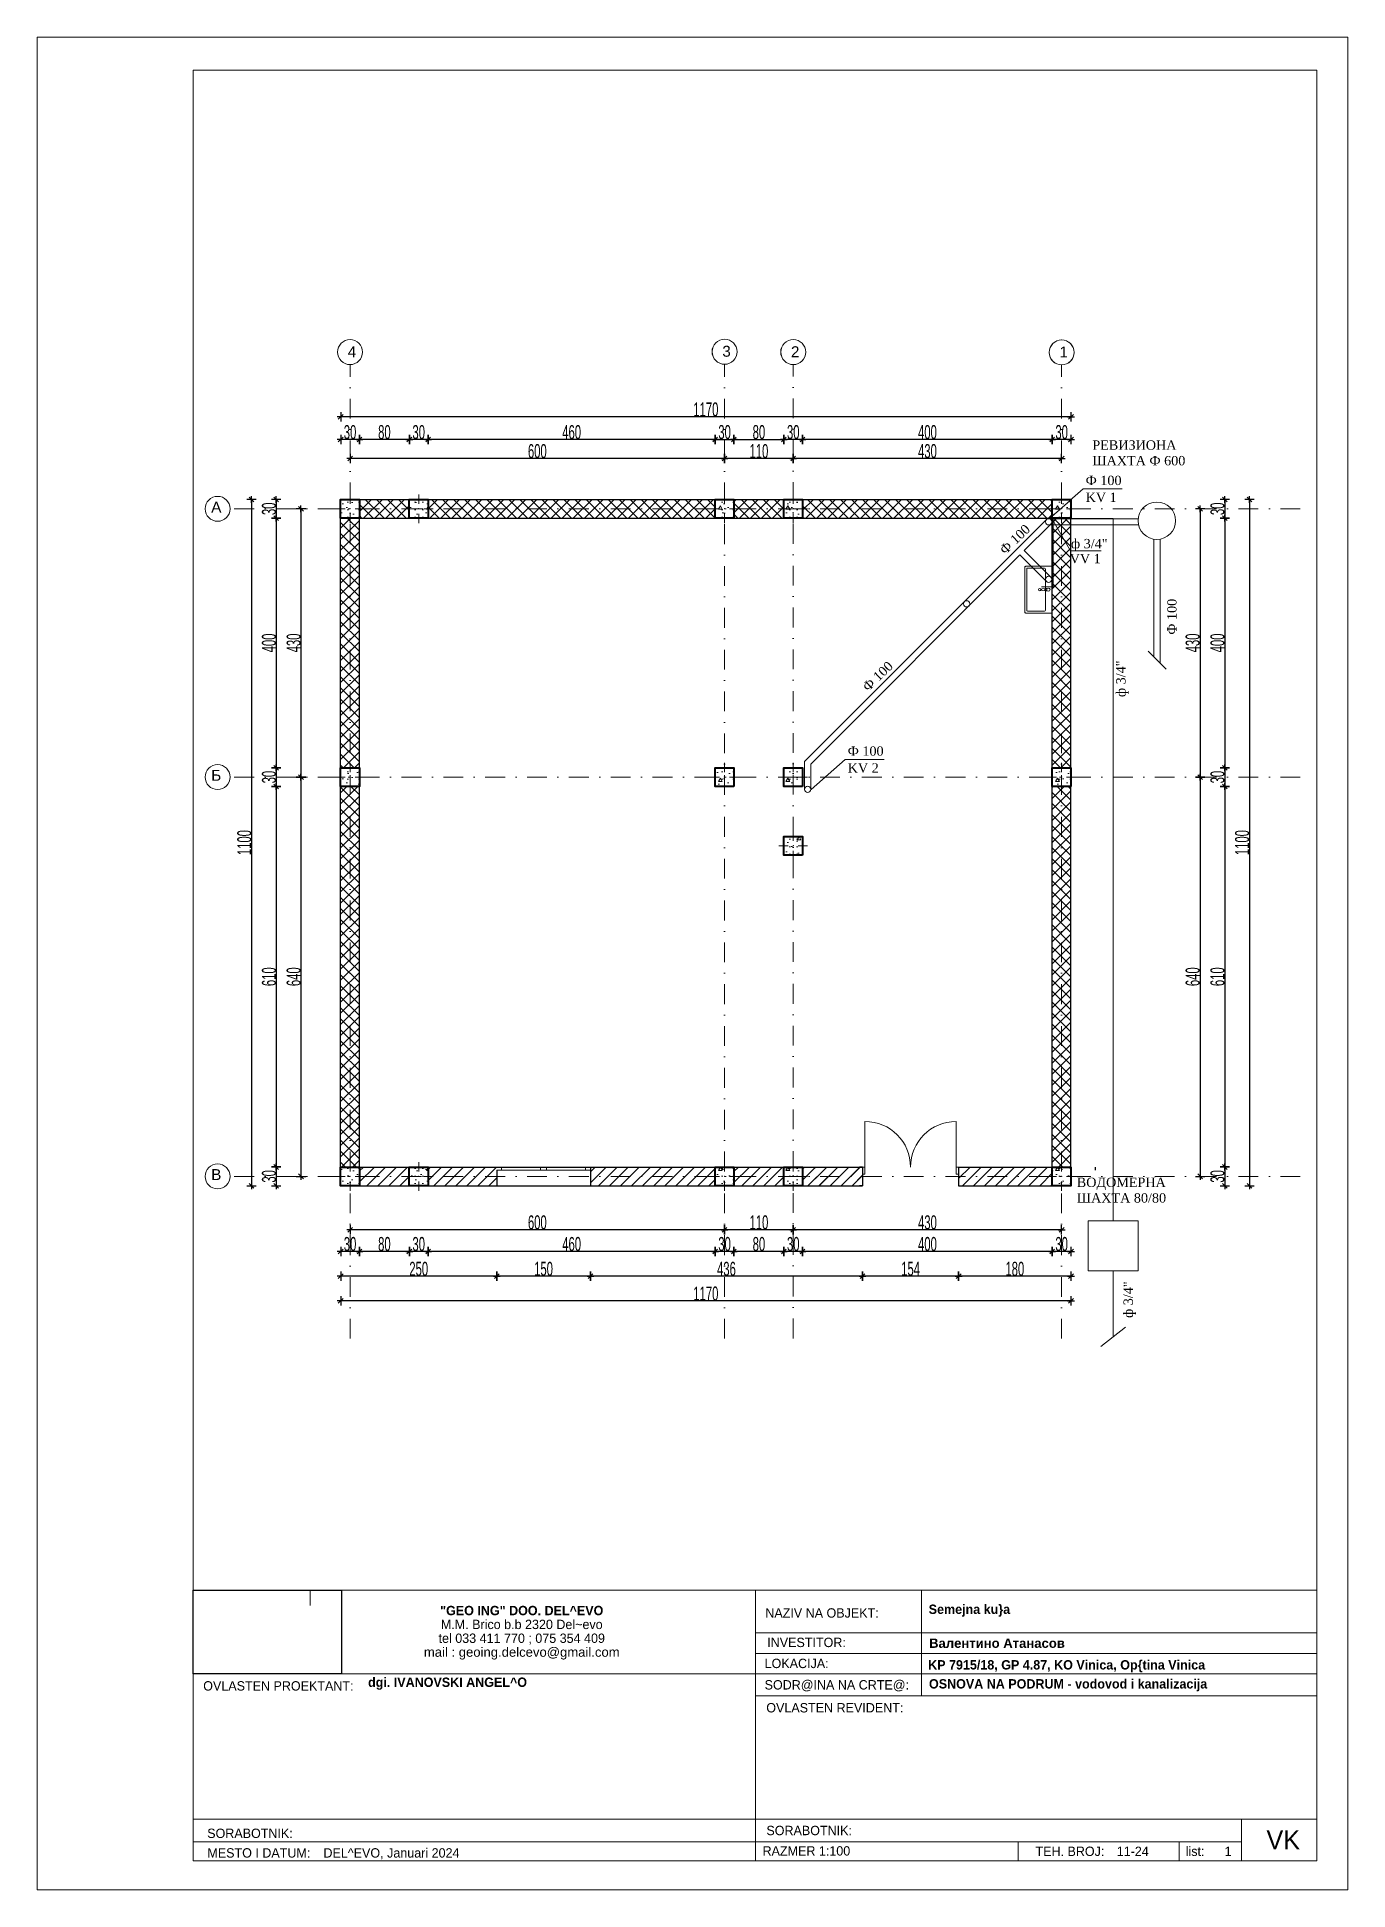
# Model space of a CAD drawing. Header units: millimetres. Extents: x -13678 to 175322, y 9978 to 39678.
# Drawn here: x -13678 to 7322, y 9978 to 39678 of the extents above; entities that cross this region are included whole.
import ezdxf

# ---------------------------------------------------------------- set-up
doc = ezdxf.new("R2010")
doc.units = ezdxf.units.MM
doc.header["$MEASUREMENT"] = 0
doc.set_wipeout_variables(frame=1)
doc.linetypes.add('Dot & Dashed', pattern=[670.277762, 317.5, -176.388889, 0, -176.388874])
doc.linetypes.add('Wipeout_Contour', pattern=[1000, 0, -1000])
doc.layers.get('Defpoints').update_dxf_attribs({"lineweight": 13})
for name, color, linetype, lineweight, true_color in [('2D Drafting - General_Pen_No__5', 7, 'Continuous', 13, 0x40a5ff), ('New_Structural - Bearing_Pen_No__168', 7, 'Continuous', 13, 0xfe847a), ('New_Structural - Bearing_Pen_No__169', 7, 'Continuous', 13, 0x68b353), ('New_Structural - Bearing_Pen_No__23', 7, 'Continuous', 20, 0xff6600), ('New_Structural - Bearing_Pen_No__28', 7, 'Continuous', 35, 0xa80f02), ('New_Structural - Bearing_Pen_No__3', 7, 'Continuous', 18, 0xff6600), ('New_Structural - Bearing_Pen_No__69', 7, 'Continuous', 20, 0x71cebe), ('OSKI', 7, 'Continuous', 20, 0x156a84), ('Structural - Bearing_Pen_No__69', 7, 'Continuous', 13, 0x71cebe)]:
    doc.layers.add(name, color=color, linetype=linetype, lineweight=lineweight, true_color=true_color)
for name, color, linetype, lineweight in [('2D Drafting - General_Pen_No__6', 5, 'Continuous', 13), ('Interior - Furniture', 7, 'Continuous', 13), ('Interior - Furniture _Pen_No__75', 6, 'Continuous', 20), ('Lines_Pen_No__1', 7, 'Continuous', 13), ('New_Structural - Bearing_Pen_No__20', 1, 'Continuous', 0), ('New_Structural - Bearing_Pen_No__27', 7, 'Continuous', 35), ('Pecat_Pen_No__1', 7, 'Continuous', 13), ('Roofs_Pen_No__1', 7, 'Continuous', 13), ('Structural - Bearing_Pen_No__7', 7, 'Continuous', 13), ('Text blocks_Pen_No__1', 7, 'Continuous', 13)]:
    doc.layers.add(name, color=color, linetype=linetype, lineweight=lineweight)
doc.layers.add('New_Structural - Bearing', color=7, linetype='Continuous')
doc.styles.add('GENERATED_STYLE_1', font='arial.ttf')
doc.styles.add('GENERATED_STYLE_5', font='')
doc.styles.add('GENERATED_STYLE_6', font='times.ttf')
doc.styles.add('PLATEIA', font='CGSAPPS.shx', dxfattribs={"width": 0.6})
doc.styles.get('GENERATED_STYLE_5').set_extended_font_data('MAC C Swiss cyrillic', bold=True)
doc.dimstyles.new('100v', dxfattribs={"dimtxt": 225, "dimasz": 1, "dimexe": 0.18, "dimexo": 0.0625, "dimgap": 4, "dimtad": 1, "dimdec": 0, "dimlfac": 0.1, "dimzin": 12, "dimdsep": 46, "dimtxsty": 'PLATEIA', "dimblk": 'A$C321216CB', "dimcen": 0.09, "dimse1": 1, "dimse2": 1, "dimclrd": 256, "dimclrt": 256, "dimadec": 3, "dimazin": 0, "dimtfac": 1, "dimtdec": 0, "dimtix": 1, "dimtmove": 2, "dimatfit": 3, "dimldrblk": 'A$C321216CB', "dimfxl": 1, "dimtolj": 1, "dimtzin": 0, "dimlwd": -1, "dimarcsym": 0})
picture_1 = doc.add_image_def('image1.jpg', size_in_pixel=(1216, 687))
pattern_1 = [(0, (0, 0), (0, 623.538), [60, -300]), (0, (180, 311.8), (0, 623.538), [60, -300]), (60, (0, 0), (-540, 311.77), [60, -300]), (60, (360, 0), (-540, 311.77), [60, -300]), (120, (60, 0), (540, 311.77), [60, -300]), (120, (420, 0), (540, 311.77), [60, -300]), (0, (0, 60), (0, 120), [0, -120, 0, -180]), (45, (60, 60), (-84.8528, 84.8528), [0, -90, 0, -150])]
pattern_2 = [(45, (-90971.63, -189826.35), (-88.38835, 88.38835), []), (135, (-90971.63, -189826.35), (-88.38835, -88.38835), [])]
pattern_3 = [(45, (-90971.63, -160126.35), (-88.38835, 88.38835), [])]

msp = doc.modelspace()

# ---------------------------------------------------------------- texts
at = {"layer": 'Pecat_Pen_No__1', "linetype": 'Continuous', "style": 'GENERATED_STYLE_5'}
for s, insert, char_height, attachment_point in [('{\\fMAC C Swiss|b1|i0|c0|p34;Semejna ku\\}a}', (605.8, 14552.3), 150, 1), ('{\\fMAC C Swiss|b0|i0|c0|p34;NAZIV NA OBJEKT:}', (-1103.2, 14492.9), 150, 2), ('{\\fMAC C Swiss|b0|i0|c0|p34;INVESTITOR:}', (-1351, 14020.6), 150, 2), ('{\\fArial|b1|i0|c204|p34;Валентино Атанасов}', (612.1, 14008.2), 150, 1), ('{\\fMAC C Swiss|b0|i0|c0|p34;LOKACIJA:}', (-1509.8, 13683.7), 150, 2), ('\\A1;{\\fMAC C Swiss|b1|i0|c0|p34; KP 7915/18, GP 4.87, KO Vinica, Op\\{tina Vinica}', (541.5, 13661.2), 150, 1), (' {\\fMAC C Swiss|b1|i0|c0|p34;dgi. IVANOVSKI ANGEL^ O}', (-8431.2, 13382.3), 150, 1), ('{\\fMAC C Swiss|b0|i0|c0|p34;OVLASTEN PROEKTANT:}', (-11016, 13323.6), 150, 1), ('{\\fMAC C Swiss|b0|i0|c0|p34;SODR@INA NA CRTE@:}', (-866.1, 13340.7), 150, 2), ('{\\fMAC C Swiss|b1|i0|c0|p34;OSNOVA NA PODRUM - vodovod i kanalizacija}', (610.7, 13356.7), 150, 1), ('{\\fMAC C Swiss|b0|i0|c0|p34;OVLASTEN REVIDENT:}', (-897.8, 12973.1), 150, 2), ('{\\fMAC C Swiss|b0|i0|c0|p34;SORABOTNIK:}', (-1308.7, 11005.8), 150, 2), ('{\\fMAC C Swiss|b0|i0|c0|p34;SORABOTNIK:}', (-10267, 10960.6), 150, 2), ('{\\fMAC C Swiss|b0|i0|c0|p34;VK}', (6285.7, 10781.4), 300, 5), ('{\\fMAC C Swiss|b0|i0|c0|p34;MESTO I DATUM:}', (-10125.1, 10646.5), 150, 2), ('{\\fMAC C Swiss|b0|i0|c0|p34;DEL^ EVO, Januari 2024}', (-9090.2, 10646.5), 150, 1), ('{\\fMAC C Swiss|b0|i0|c0|p0;\\A1;RAZMER 1:100^I}', (-2055.9, 10678.9), 150, 1), ('{\\fMAC C Swiss|b0|i0|c0|p34;TEH. BROJ:}', (2868.5, 10672.3), 150, 2), ('{\\fMAC C Swiss|b0|i0|c0|p34;11-24}', (3618.4, 10672.3), 150, 1), ('{\\fMAC C Swiss|b0|i0|c0|p34;list:}', (4723.3, 10672.3), 150, 1), ('{\\fMAC C Swiss|b0|i0|c0|p34;1}', (5346.8, 10672.3), 150, 1)]:
    msp.add_mtext(s, dxfattribs=dict(at, insert=insert, char_height=char_height, attachment_point=attachment_point))
at = {"layer": 'Pecat_Pen_No__1', "linetype": 'Continuous', "insert": (-5913.4, 14100.8), "char_height": 150, "attachment_point": 5, "line_spacing_factor": 0.887159, "style": 'GENERATED_STYLE_5'}
msp.add_mtext('\\A1;{\\fMAC C Swiss|b1|i0|c0|p34;"GEO ING" DOO. DEL^ EVO}\\P{\\fMAC C Swiss|b0|i0|c0|p34;M.M. Brico b.b 2320 Del~evo \\Ptel 033 411 770 ; 075 354 409 \\P\\fArial|b0|i0|c0|p34;mail : geoing.delcevo@gmail.com}', dxfattribs=at)
at = {"layer": 'Structural - Bearing_Pen_No__7', "char_height": 175, "attachment_point": 7, "style": 'GENERATED_STYLE_1'}
for s, insert in [('4', (-8700.5, 34546.5)), ('3', (-2700.5, 34551.5)), ('2', (-1600.5, 34546.5)), ('1', (2699.5, 34541.5)), ('A', (-10888.2, 32056.6)), ('{\\fArial|b0|i0|c204|p34;Б}', (-10888.2, 27756.6)), ('{\\fArial|b0|i0|c204|p34;В}', (-10888.2, 21356.6))]:
    msp.add_mtext(s, dxfattribs=dict(at, insert=insert))
at = {"layer": 'Text blocks_Pen_No__1', "linetype": 'Continuous', "char_height": 150, "attachment_point": 1, "style": 'GENERATED_STYLE_6'}
for s, insert in [('РЕВИЗИОНА\\PШАХТА Ф 600', (3227.7, 33213)), ('{\\fTimes New Roman CYR|b0|i0|c204|p18;KV 1}', (3119.9, 32376)), ('Ф 100', (3119.9, 32646.6)), ('ф 3/4"', (2885.5, 31633.4)), ('{\\fTimes New Roman CYR|b0|i0|c204|p18;VV }1', (2865.2, 31393.4)), ('Ф 100', (-691.8, 28308.1)), ('{\\fTimes New Roman CYR|b0|i0|c204|p18;KV }2', (-691.8, 28037.5))]:
    msp.add_mtext(s, dxfattribs=dict(at, insert=insert))
for s, insert, rotation in [('{\\fTimes New Roman CYR|b0|i0|c204|p18;Ф }10{\\fTimes New Roman CYR|b0|i0|c204|p18;0}', (1726.2, 31481.7), 43.87305), ('Ф 100', (4426.2, 30098), 90), ('{\\fTimes New Roman CYR|b0|i0|c204|p18;Ф }10{\\fTimes New Roman CYR|b0|i0|c204|p18;0}', (-470.4, 29286.4), 43.87305), ('ф 3/4"', (3609, 29098.5), 90), ('ф 3/4"', (3726.9, 19146.4), 90)]:
    msp.add_mtext(s, dxfattribs=dict(at, insert=insert, rotation=rotation))

# ---------------------------------------------------------------- blocks, each defined once
blk = doc.blocks.new('Column_1', base_point=(2560, 13377))
at = {"color": 254, "linetype": 'Wipeout_Contour', "lineweight": 0, "ltscale": 54481.227726}
blk.add_wipeout([(2410, 13227), (2710, 13227), (2710, 13527), (2410, 13527)], dxfattribs=at).dxf.layer = 'New_Structural - Bearing'
at = {"layer": 'New_Structural - Bearing_Pen_No__169', "linetype": 'Continuous', "lineweight": 13, "true_color": 0x68b353}
h = blk.add_hatch(dxfattribs=at)
h.set_pattern_fill('STRUCTURAL_CONCRETE', color=85, style=0, pattern_type=2)
h.set_pattern_definition(pattern_1)
h.paths.add_polyline_path([(2410, 13227), (2710, 13227), (2710, 13527), (2410, 13527)])
at = {"layer": 'New_Structural - Bearing_Pen_No__20', "color": 1, "linetype": 'Continuous', "lineweight": 0}
for p, q in [((2480, 13377), (2330, 13377)), ((2560, 13457), (2560, 13607)), ((2640, 13377), (2790, 13377)), ((2560, 13297), (2560, 13147))]:
    blk.add_line(p, q, dxfattribs=at)
blk.add_point((2560, 13377), dxfattribs=at)
at = {"layer": 'New_Structural - Bearing_Pen_No__28', "color": 14, "linetype": 'Continuous', "lineweight": 35, "true_color": 0xa80f02, "flags": 128}
blk.add_lwpolyline([(2410, 13227), (2710, 13227), (2710, 13527), (2410, 13527)], close=True, dxfattribs=at)
blk = doc.blocks.new('Column_2', base_point=(13960, 13377))
at = {"color": 254, "linetype": 'Wipeout_Contour', "lineweight": 0, "ltscale": 77338.779215}
blk.add_wipeout([(14110, 13227), (14110, 13527), (13810, 13527), (13810, 13227)], dxfattribs=at).dxf.layer = 'New_Structural - Bearing'
at = {"layer": 'New_Structural - Bearing_Pen_No__169', "linetype": 'Continuous', "lineweight": 13, "true_color": 0x68b353}
h = blk.add_hatch(dxfattribs=at)
h.set_pattern_fill('STRUCTURAL_CONCRETE', color=85, style=0, pattern_type=2)
h.set_pattern_definition(pattern_1)
h.paths.add_polyline_path([(14110, 13227), (14110, 13527), (13810, 13527), (13810, 13227)])
at = {"layer": 'New_Structural - Bearing_Pen_No__20', "color": 1, "linetype": 'Continuous', "lineweight": 0}
for p, q in [((13880, 13377), (13730, 13377)), ((13960, 13457), (13960, 13607)), ((14040, 13377), (14190, 13377)), ((13960, 13297), (13960, 13147))]:
    blk.add_line(p, q, dxfattribs=at)
blk.add_point((13960, 13377), dxfattribs=at)
at = {"layer": 'New_Structural - Bearing_Pen_No__28', "color": 14, "linetype": 'Continuous', "lineweight": 35, "true_color": 0xa80f02, "flags": 128}
blk.add_lwpolyline([(14110, 13227), (14110, 13527), (13810, 13527), (13810, 13227)], close=True, dxfattribs=at)
blk = doc.blocks.new('Column_3', base_point=(2560, 2677))
at = {"color": 254, "linetype": 'Wipeout_Contour', "lineweight": 0, "ltscale": 14826.434343}
blk.add_wipeout([(2710, 2527), (2710, 2827), (2410, 2827), (2410, 2527)], dxfattribs=at).dxf.layer = 'New_Structural - Bearing'
at = {"layer": 'New_Structural - Bearing_Pen_No__169', "linetype": 'Continuous', "lineweight": 13, "true_color": 0x68b353}
h = blk.add_hatch(dxfattribs=at)
h.set_pattern_fill('STRUCTURAL_CONCRETE', color=85, style=0, pattern_type=2)
h.set_pattern_definition(pattern_1)
h.paths.add_polyline_path([(2710, 2527), (2710, 2827), (2410, 2827), (2410, 2527)])
at = {"layer": 'New_Structural - Bearing_Pen_No__20', "color": 1, "linetype": 'Continuous', "lineweight": 0}
for p, q in [((2480, 2677), (2330, 2677)), ((2560, 2757), (2560, 2907)), ((2640, 2677), (2790, 2677)), ((2560, 2597), (2560, 2447))]:
    blk.add_line(p, q, dxfattribs=at)
blk.add_point((2560, 2677), dxfattribs=at)
at = {"layer": 'New_Structural - Bearing_Pen_No__28', "color": 14, "linetype": 'Continuous', "lineweight": 35, "true_color": 0xa80f02, "flags": 128}
blk.add_lwpolyline([(2710, 2527), (2710, 2827), (2410, 2827), (2410, 2527)], close=True, dxfattribs=at)
blk = doc.blocks.new('A$C321216CB')
for p, q in [((-54, 0), (54, 0)), ((-38, -38), (38, 38)), ((0, -75), (0, 75))]:
    blk.add_line(p, q)
blk = doc.blocks.new('*D621')
at = {"transparency": 16777216}
blk.add_line((-9450, 32115), (-9450, 27817), dxfattribs=at)
at = {"layer": 'Defpoints', "color": 0, "transparency": 16777216}
for p in [(-9473, 32116), (-9450, 27816), (-9002, 27816)]:
    blk.add_point(p, dxfattribs=at)
at = {"transparency": 16777216}
for p, rotation in [((-9450, 32116), 90), ((-9450, 27816), 270)]:
    blk.add_blockref('A$C321216CB', p, dxfattribs=dict(at, rotation=rotation))
at = {"transparency": 16777216, "insert": (-9566, 29966), "char_height": 225, "attachment_point": 5, "rotation": 90, "style": 'PLATEIA'}
blk.add_mtext('\\A1;430', dxfattribs=at)
blk = doc.blocks.new('*D622')
at = {"transparency": 16777216}
blk.add_line((-9450, 27815), (-9450, 21417), dxfattribs=at)
at = {"layer": 'Defpoints', "color": 0, "transparency": 16777216}
for p in [(-9002, 27816), (-9450, 21416), (-9023, 21416)]:
    blk.add_point(p, dxfattribs=at)
at = {"transparency": 16777216}
for p, rotation in [((-9450, 27816), 90), ((-9450, 21416), 270)]:
    blk.add_blockref('A$C321216CB', p, dxfattribs=dict(at, rotation=rotation))
at = {"transparency": 16777216, "insert": (-9566, 24616), "char_height": 225, "attachment_point": 5, "rotation": 90, "style": 'PLATEIA'}
blk.add_mtext('\\A1;640', dxfattribs=at)
blk = doc.blocks.new('*D623')
at = {"transparency": 16777216}
blk.add_line((-9846, 32265), (-9846, 31967), dxfattribs=at)
at = {"layer": 'Defpoints', "color": 0, "transparency": 16777216}
for p in [(-8814, 32266), (-9846, 31966), (-8814, 31966)]:
    blk.add_point(p, dxfattribs=at)
at = {"transparency": 16777216}
for p, rotation in [((-9846, 32266), 90), ((-9846, 31966), 270)]:
    blk.add_blockref('A$C321216CB', p, dxfattribs=dict(at, rotation=rotation))
at = {"transparency": 16777216, "insert": (-9962, 32116), "char_height": 225, "attachment_point": 5, "rotation": 90, "style": 'PLATEIA'}
blk.add_mtext('\\A1;30', dxfattribs=at)
blk = doc.blocks.new('*D624')
at = {"transparency": 16777216}
blk.add_line((-9846, 31965), (-9846, 27967), dxfattribs=at)
at = {"layer": 'Defpoints', "color": 0, "transparency": 16777216}
for p in [(-8814, 31966), (-9846, 27966), (-8814, 27966)]:
    blk.add_point(p, dxfattribs=at)
at = {"transparency": 16777216}
for p, rotation in [((-9846, 31966), 90), ((-9846, 27966), 270)]:
    blk.add_blockref('A$C321216CB', p, dxfattribs=dict(at, rotation=rotation))
at = {"transparency": 16777216, "insert": (-9962, 29966), "char_height": 225, "attachment_point": 5, "rotation": 90, "style": 'PLATEIA'}
blk.add_mtext('\\A1;400', dxfattribs=at)
blk = doc.blocks.new('*D625')
at = {"transparency": 16777216}
blk.add_line((-9846, 27965), (-9846, 27667), dxfattribs=at)
at = {"layer": 'Defpoints', "color": 0, "transparency": 16777216}
for p in [(-8814, 27966), (-9846, 27666), (-8814, 27666)]:
    blk.add_point(p, dxfattribs=at)
at = {"transparency": 16777216}
for p, rotation in [((-9846, 27966), 90), ((-9846, 27666), 270)]:
    blk.add_blockref('A$C321216CB', p, dxfattribs=dict(at, rotation=rotation))
at = {"transparency": 16777216, "insert": (-9962, 27816), "char_height": 225, "attachment_point": 5, "rotation": 90, "style": 'PLATEIA'}
blk.add_mtext('\\A1;30', dxfattribs=at)
blk = doc.blocks.new('*D626')
at = {"transparency": 16777216}
blk.add_line((-9846, 27665), (-9846, 21567), dxfattribs=at)
at = {"layer": 'Defpoints', "color": 0, "transparency": 16777216}
for p in [(-8814, 27666), (-9846, 21566), (-8814, 21566)]:
    blk.add_point(p, dxfattribs=at)
at = {"transparency": 16777216}
for p, rotation in [((-9846, 27666), 90), ((-9846, 21566), 270)]:
    blk.add_blockref('A$C321216CB', p, dxfattribs=dict(at, rotation=rotation))
at = {"transparency": 16777216, "insert": (-9962, 24616), "char_height": 225, "attachment_point": 5, "rotation": 90, "style": 'PLATEIA'}
blk.add_mtext('\\A1;610', dxfattribs=at)
blk = doc.blocks.new('*D627')
at = {"transparency": 16777216}
blk.add_line((-9846, 21565), (-9846, 21267), dxfattribs=at)
at = {"layer": 'Defpoints', "color": 0, "transparency": 16777216}
for p in [(-8814, 21566), (-9846, 21266), (-8814, 21266)]:
    blk.add_point(p, dxfattribs=at)
at = {"transparency": 16777216}
for p, rotation in [((-9846, 21566), 90), ((-9846, 21266), 270)]:
    blk.add_blockref('A$C321216CB', p, dxfattribs=dict(at, rotation=rotation))
at = {"transparency": 16777216, "insert": (-9962, 21416), "char_height": 225, "attachment_point": 5, "rotation": 90, "style": 'PLATEIA'}
blk.add_mtext('\\A1;30', dxfattribs=at)
blk = doc.blocks.new('*D628')
at = {"transparency": 16777216}
blk.add_line((-10241, 32265), (-10241, 21267), dxfattribs=at)
at = {"layer": 'Defpoints', "color": 0, "transparency": 16777216}
for p in [(-8814, 32266), (-10241, 21266), (-8814, 21266)]:
    blk.add_point(p, dxfattribs=at)
at = {"transparency": 16777216}
for p, rotation in [((-10241, 32266), 90), ((-10241, 21266), 270)]:
    blk.add_blockref('A$C321216CB', p, dxfattribs=dict(at, rotation=rotation))
at = {"transparency": 16777216, "insert": (-10357, 26766), "char_height": 225, "attachment_point": 5, "rotation": 90, "style": 'PLATEIA'}
blk.add_mtext('\\A1;1100', dxfattribs=at)
blk = doc.blocks.new('*D635')
at = {"transparency": 16777216}
blk.add_line((2735, 32923), (-1563, 32923), dxfattribs=at)
at = {"layer": 'Defpoints', "color": 0, "transparency": 16777216}
for p in [(2736, 33208), (-1564, 32923), (-1564, 32271)]:
    blk.add_point(p, dxfattribs=at)
at = {"transparency": 16777216, "rotation": 180}
blk.add_blockref('A$C321216CB', (-1564, 32923), dxfattribs=at)
at = {"transparency": 16777216}
blk.add_blockref('A$C321216CB', (2736, 32923), dxfattribs=at)
at = {"transparency": 16777216, "insert": (586, 33039), "char_height": 225, "attachment_point": 5, "style": 'PLATEIA'}
blk.add_mtext('\\A1;430', dxfattribs=at)
blk = doc.blocks.new('*D636')
at = {"transparency": 16777216}
blk.add_line((-2665, 32923), (-8663, 32923), dxfattribs=at)
at = {"layer": 'Defpoints', "color": 0, "transparency": 16777216}
for p in [(-8664, 33208), (-8664, 32923), (-2664, 32271)]:
    blk.add_point(p, dxfattribs=at)
at = {"transparency": 16777216, "rotation": 180}
blk.add_blockref('A$C321216CB', (-8664, 32923), dxfattribs=at)
at = {"transparency": 16777216}
blk.add_blockref('A$C321216CB', (-2664, 32923), dxfattribs=at)
at = {"transparency": 16777216, "insert": (-5664, 33039), "char_height": 225, "attachment_point": 5, "style": 'PLATEIA'}
blk.add_mtext('\\A1;600', dxfattribs=at)
blk = doc.blocks.new('*D637')
at = {"transparency": 16777216}
blk.add_line((2885, 33228), (2587, 33228), dxfattribs=at)
at = {"layer": 'Defpoints', "color": 0, "transparency": 16777216}
for p in [(2586, 33228), (2586, 32266), (2886, 32266)]:
    blk.add_point(p, dxfattribs=at)
at = {"transparency": 16777216, "rotation": 180}
blk.add_blockref('A$C321216CB', (2586, 33228), dxfattribs=at)
at = {"transparency": 16777216}
blk.add_blockref('A$C321216CB', (2886, 33228), dxfattribs=at)
at = {"transparency": 16777216, "insert": (2736, 33344), "char_height": 225, "attachment_point": 5, "style": 'PLATEIA'}
blk.add_mtext('\\A1;30', dxfattribs=at)
blk = doc.blocks.new('*D638')
at = {"transparency": 16777216}
blk.add_line((2585, 33228), (-1413, 33228), dxfattribs=at)
at = {"layer": 'Defpoints', "color": 0, "transparency": 16777216}
for p in [(-1414, 33228), (-1414, 32266), (2586, 32266)]:
    blk.add_point(p, dxfattribs=at)
at = {"transparency": 16777216, "rotation": 180}
blk.add_blockref('A$C321216CB', (-1414, 33228), dxfattribs=at)
at = {"transparency": 16777216}
blk.add_blockref('A$C321216CB', (2586, 33228), dxfattribs=at)
at = {"transparency": 16777216, "insert": (586, 33344), "char_height": 225, "attachment_point": 5, "style": 'PLATEIA'}
blk.add_mtext('\\A1;400', dxfattribs=at)
blk = doc.blocks.new('*D639')
at = {"transparency": 16777216}
blk.add_line((-1415, 33228), (-1713, 33228), dxfattribs=at)
at = {"layer": 'Defpoints', "color": 0, "transparency": 16777216}
for p in [(-1714, 33228), (-1714, 32266), (-1414, 32266)]:
    blk.add_point(p, dxfattribs=at)
at = {"transparency": 16777216, "rotation": 180}
blk.add_blockref('A$C321216CB', (-1714, 33228), dxfattribs=at)
at = {"transparency": 16777216}
blk.add_blockref('A$C321216CB', (-1414, 33228), dxfattribs=at)
at = {"transparency": 16777216, "insert": (-1564, 33344), "char_height": 225, "attachment_point": 5, "style": 'PLATEIA'}
blk.add_mtext('\\A1;30', dxfattribs=at)
blk = doc.blocks.new('*D640')
at = {"transparency": 16777216}
blk.add_line((-2815, 33228), (-7413, 33228), dxfattribs=at)
at = {"layer": 'Defpoints', "color": 0, "transparency": 16777216}
for p in [(-7414, 33228), (-7414, 32266), (-2814, 32271)]:
    blk.add_point(p, dxfattribs=at)
at = {"transparency": 16777216, "rotation": 180}
blk.add_blockref('A$C321216CB', (-7414, 33228), dxfattribs=at)
at = {"transparency": 16777216}
blk.add_blockref('A$C321216CB', (-2814, 33228), dxfattribs=at)
at = {"transparency": 16777216, "insert": (-5114, 33344), "char_height": 225, "attachment_point": 5, "style": 'PLATEIA'}
blk.add_mtext('\\A1;460', dxfattribs=at)
blk = doc.blocks.new('*D641')
at = {"transparency": 16777216}
blk.add_line((-8515, 33228), (-8813, 33228), dxfattribs=at)
at = {"layer": 'Defpoints', "color": 0, "transparency": 16777216}
for p in [(-8814, 33228), (-8814, 32266), (-8514, 32266)]:
    blk.add_point(p, dxfattribs=at)
at = {"transparency": 16777216, "rotation": 180}
blk.add_blockref('A$C321216CB', (-8814, 33228), dxfattribs=at)
at = {"transparency": 16777216}
blk.add_blockref('A$C321216CB', (-8514, 33228), dxfattribs=at)
at = {"transparency": 16777216, "insert": (-8664, 33344), "char_height": 225, "attachment_point": 5, "style": 'PLATEIA'}
blk.add_mtext('\\A1;30', dxfattribs=at)
blk = doc.blocks.new('*D642')
at = {"transparency": 16777216}
blk.add_line((2885, 33591), (-8813, 33591), dxfattribs=at)
at = {"layer": 'Defpoints', "color": 0, "transparency": 16777216}
for p in [(-8814, 33591), (-8814, 32266), (2886, 32266)]:
    blk.add_point(p, dxfattribs=at)
at = {"transparency": 16777216, "rotation": 180}
blk.add_blockref('A$C321216CB', (-8814, 33591), dxfattribs=at)
at = {"transparency": 16777216}
blk.add_blockref('A$C321216CB', (2886, 33591), dxfattribs=at)
at = {"transparency": 16777216, "insert": (-2964, 33708), "char_height": 225, "attachment_point": 5, "style": 'PLATEIA'}
blk.add_mtext('\\A1;1170', dxfattribs=at)
blk = doc.blocks.new('*D643')
at = {"transparency": 16777216}
blk.add_line((-1565, 32923), (-2663, 32923), dxfattribs=at)
at = {"layer": 'Defpoints', "color": 0, "transparency": 16777216}
for p in [(-2664, 32923), (-2664, 32266), (-1564, 32271)]:
    blk.add_point(p, dxfattribs=at)
at = {"transparency": 16777216, "rotation": 180}
blk.add_blockref('A$C321216CB', (-2664, 32923), dxfattribs=at)
at = {"transparency": 16777216}
blk.add_blockref('A$C321216CB', (-1564, 32923), dxfattribs=at)
at = {"transparency": 16777216, "insert": (-2114, 33039), "char_height": 225, "attachment_point": 5, "style": 'PLATEIA'}
blk.add_mtext('\\A1;110', dxfattribs=at)
blk = doc.blocks.new('*D644')
at = {"transparency": 16777216}
blk.add_line((-2813, 33228), (-2515, 33228), dxfattribs=at)
at = {"layer": 'Defpoints', "color": 0, "transparency": 16777216}
for p in [(-2514, 33228), (-2814, 32271), (-2514, 32266)]:
    blk.add_point(p, dxfattribs=at)
at = {"transparency": 16777216, "rotation": 180}
blk.add_blockref('A$C321216CB', (-2814, 33228), dxfattribs=at)
at = {"transparency": 16777216}
blk.add_blockref('A$C321216CB', (-2514, 33228), dxfattribs=at)
at = {"transparency": 16777216, "insert": (-2664, 33344), "char_height": 225, "attachment_point": 5, "style": 'PLATEIA'}
blk.add_mtext('\\A1;30', dxfattribs=at)
blk = doc.blocks.new('*D645')
at = {"transparency": 16777216}
blk.add_line((-2513, 33228), (-1715, 33228), dxfattribs=at)
at = {"layer": 'Defpoints', "color": 0, "transparency": 16777216}
for p in [(-1714, 33228), (-2514, 32266), (-1714, 32266)]:
    blk.add_point(p, dxfattribs=at)
at = {"transparency": 16777216, "rotation": 180}
blk.add_blockref('A$C321216CB', (-2514, 33228), dxfattribs=at)
at = {"transparency": 16777216}
blk.add_blockref('A$C321216CB', (-1714, 33228), dxfattribs=at)
at = {"transparency": 16777216, "insert": (-2114, 33344), "char_height": 225, "attachment_point": 5, "style": 'PLATEIA'}
blk.add_mtext('\\A1;80', dxfattribs=at)
blk = doc.blocks.new('*D646')
at = {"transparency": 16777216}
blk.add_line((-7415, 33228), (-7713, 33228), dxfattribs=at)
at = {"layer": 'Defpoints', "color": 0, "transparency": 16777216}
for p in [(-7714, 33228), (-7714, 32266), (-7414, 32266)]:
    blk.add_point(p, dxfattribs=at)
at = {"transparency": 16777216, "rotation": 180}
blk.add_blockref('A$C321216CB', (-7714, 33228), dxfattribs=at)
at = {"transparency": 16777216}
blk.add_blockref('A$C321216CB', (-7414, 33228), dxfattribs=at)
at = {"transparency": 16777216, "insert": (-7564, 33344), "char_height": 225, "attachment_point": 5, "style": 'PLATEIA'}
blk.add_mtext('\\A1;30', dxfattribs=at)
blk = doc.blocks.new('*D647')
at = {"transparency": 16777216}
blk.add_line((-7715, 33228), (-8513, 33228), dxfattribs=at)
at = {"layer": 'Defpoints', "color": 0, "transparency": 16777216}
for p in [(-8514, 33228), (-8514, 32266), (-7714, 32266)]:
    blk.add_point(p, dxfattribs=at)
at = {"transparency": 16777216, "rotation": 180}
blk.add_blockref('A$C321216CB', (-8514, 33228), dxfattribs=at)
at = {"transparency": 16777216}
blk.add_blockref('A$C321216CB', (-7714, 33228), dxfattribs=at)
at = {"transparency": 16777216, "insert": (-8114, 33344), "char_height": 225, "attachment_point": 5, "style": 'PLATEIA'}
blk.add_mtext('\\A1;80', dxfattribs=at)
blk = doc.blocks.new('*D648')
at = {"transparency": 16777216}
blk.add_line((2735, 20560), (-1563, 20560), dxfattribs=at)
at = {"layer": 'Defpoints', "color": 0, "transparency": 16777216}
for p in [(-1564, 20922), (-1564, 20560), (2736, 20232)]:
    blk.add_point(p, dxfattribs=at)
at = {"transparency": 16777216, "rotation": 180}
blk.add_blockref('A$C321216CB', (-1564, 20560), dxfattribs=at)
at = {"transparency": 16777216}
blk.add_blockref('A$C321216CB', (2736, 20560), dxfattribs=at)
at = {"transparency": 16777216, "insert": (586, 20677), "char_height": 225, "attachment_point": 5, "style": 'PLATEIA'}
blk.add_mtext('\\A1;430', dxfattribs=at)
blk = doc.blocks.new('*D649')
at = {"transparency": 16777216}
blk.add_line((-2665, 20560), (-8663, 20560), dxfattribs=at)
at = {"layer": 'Defpoints', "color": 0, "transparency": 16777216}
for p in [(-2664, 20848), (-8664, 20560), (-8664, 20232)]:
    blk.add_point(p, dxfattribs=at)
at = {"transparency": 16777216, "rotation": 180}
blk.add_blockref('A$C321216CB', (-8664, 20560), dxfattribs=at)
at = {"transparency": 16777216}
blk.add_blockref('A$C321216CB', (-2664, 20560), dxfattribs=at)
at = {"transparency": 16777216, "insert": (-5664, 20677), "char_height": 225, "attachment_point": 5, "style": 'PLATEIA'}
blk.add_mtext('\\A1;600', dxfattribs=at)
blk = doc.blocks.new('*D650')
at = {"transparency": 16777216}
blk.add_line((2885, 20213), (2587, 20213), dxfattribs=at)
at = {"layer": 'Defpoints', "color": 0, "transparency": 16777216}
for p in [(2586, 21266), (2886, 21266), (2586, 20213)]:
    blk.add_point(p, dxfattribs=at)
at = {"transparency": 16777216, "rotation": 180}
blk.add_blockref('A$C321216CB', (2586, 20213), dxfattribs=at)
at = {"transparency": 16777216}
blk.add_blockref('A$C321216CB', (2886, 20213), dxfattribs=at)
at = {"transparency": 16777216, "insert": (2736, 20330), "char_height": 225, "attachment_point": 5, "style": 'PLATEIA'}
blk.add_mtext('\\A1;30', dxfattribs=at)
blk = doc.blocks.new('*D651')
at = {"transparency": 16777216}
blk.add_line((2585, 20213), (-1413, 20213), dxfattribs=at)
at = {"layer": 'Defpoints', "color": 0, "transparency": 16777216}
for p in [(-1414, 21266), (2586, 21266), (-1414, 20213)]:
    blk.add_point(p, dxfattribs=at)
at = {"transparency": 16777216, "rotation": 180}
blk.add_blockref('A$C321216CB', (-1414, 20213), dxfattribs=at)
at = {"transparency": 16777216}
blk.add_blockref('A$C321216CB', (2586, 20213), dxfattribs=at)
at = {"transparency": 16777216, "insert": (586, 20330), "char_height": 225, "attachment_point": 5, "style": 'PLATEIA'}
blk.add_mtext('\\A1;400', dxfattribs=at)
blk = doc.blocks.new('*D652')
at = {"transparency": 16777216}
blk.add_line((-1415, 20213), (-1713, 20213), dxfattribs=at)
at = {"layer": 'Defpoints', "color": 0, "transparency": 16777216}
for p in [(-1714, 21266), (-1414, 21266), (-1714, 20213)]:
    blk.add_point(p, dxfattribs=at)
at = {"transparency": 16777216, "rotation": 180}
blk.add_blockref('A$C321216CB', (-1714, 20213), dxfattribs=at)
at = {"transparency": 16777216}
blk.add_blockref('A$C321216CB', (-1414, 20213), dxfattribs=at)
at = {"transparency": 16777216, "insert": (-1564, 20330), "char_height": 225, "attachment_point": 5, "style": 'PLATEIA'}
blk.add_mtext('\\A1;30', dxfattribs=at)
blk = doc.blocks.new('*D653')
at = {"transparency": 16777216}
blk.add_line((-2815, 20213), (-7413, 20213), dxfattribs=at)
at = {"layer": 'Defpoints', "color": 0, "transparency": 16777216}
for p in [(-7414, 21266), (-2814, 21266), (-7414, 20213)]:
    blk.add_point(p, dxfattribs=at)
at = {"transparency": 16777216, "rotation": 180}
blk.add_blockref('A$C321216CB', (-7414, 20213), dxfattribs=at)
at = {"transparency": 16777216}
blk.add_blockref('A$C321216CB', (-2814, 20213), dxfattribs=at)
at = {"transparency": 16777216, "insert": (-5114, 20330), "char_height": 225, "attachment_point": 5, "style": 'PLATEIA'}
blk.add_mtext('\\A1;460', dxfattribs=at)
blk = doc.blocks.new('*D654')
at = {"transparency": 16777216}
blk.add_line((-8515, 20213), (-8813, 20213), dxfattribs=at)
at = {"layer": 'Defpoints', "color": 0, "transparency": 16777216}
for p in [(-8814, 21266), (-8514, 21266), (-8814, 20213)]:
    blk.add_point(p, dxfattribs=at)
at = {"transparency": 16777216, "rotation": 180}
blk.add_blockref('A$C321216CB', (-8814, 20213), dxfattribs=at)
at = {"transparency": 16777216}
blk.add_blockref('A$C321216CB', (-8514, 20213), dxfattribs=at)
at = {"transparency": 16777216, "insert": (-8664, 20330), "char_height": 225, "attachment_point": 5, "style": 'PLATEIA'}
blk.add_mtext('\\A1;30', dxfattribs=at)
blk = doc.blocks.new('*D655')
at = {"transparency": 16777216}
blk.add_line((-1715, 20213), (-2513, 20213), dxfattribs=at)
at = {"layer": 'Defpoints', "color": 0, "transparency": 16777216}
for p in [(-2514, 21266), (-1714, 21266), (-2514, 20213)]:
    blk.add_point(p, dxfattribs=at)
at = {"transparency": 16777216, "rotation": 180}
blk.add_blockref('A$C321216CB', (-2514, 20213), dxfattribs=at)
at = {"transparency": 16777216}
blk.add_blockref('A$C321216CB', (-1714, 20213), dxfattribs=at)
at = {"transparency": 16777216, "insert": (-2114, 20330), "char_height": 225, "attachment_point": 5, "style": 'PLATEIA'}
blk.add_mtext('\\A1;80', dxfattribs=at)
blk = doc.blocks.new('*D656')
at = {"transparency": 16777216}
blk.add_line((-2515, 20213), (-2813, 20213), dxfattribs=at)
at = {"layer": 'Defpoints', "color": 0, "transparency": 16777216}
for p in [(-2814, 21266), (-2514, 21266), (-2814, 20213)]:
    blk.add_point(p, dxfattribs=at)
at = {"transparency": 16777216, "rotation": 180}
blk.add_blockref('A$C321216CB', (-2814, 20213), dxfattribs=at)
at = {"transparency": 16777216}
blk.add_blockref('A$C321216CB', (-2514, 20213), dxfattribs=at)
at = {"transparency": 16777216, "insert": (-2664, 20330), "char_height": 225, "attachment_point": 5, "style": 'PLATEIA'}
blk.add_mtext('\\A1;30', dxfattribs=at)
blk = doc.blocks.new('*D657')
at = {"transparency": 16777216}
blk.add_line((-1565, 20560), (-2663, 20560), dxfattribs=at)
at = {"layer": 'Defpoints', "color": 0, "transparency": 16777216}
for p in [(-2664, 20848), (-1564, 20922), (-2664, 20560)]:
    blk.add_point(p, dxfattribs=at)
at = {"transparency": 16777216, "rotation": 180}
blk.add_blockref('A$C321216CB', (-2664, 20560), dxfattribs=at)
at = {"transparency": 16777216}
blk.add_blockref('A$C321216CB', (-1564, 20560), dxfattribs=at)
at = {"transparency": 16777216, "insert": (-2114, 20677), "char_height": 225, "attachment_point": 5, "style": 'PLATEIA'}
blk.add_mtext('\\A1;110', dxfattribs=at)
blk = doc.blocks.new('*D658')
at = {"transparency": 16777216}
blk.add_line((-7415, 20213), (-7713, 20213), dxfattribs=at)
at = {"layer": 'Defpoints', "color": 0, "transparency": 16777216}
for p in [(-7714, 21266), (-7414, 21266), (-7714, 20213)]:
    blk.add_point(p, dxfattribs=at)
at = {"transparency": 16777216, "rotation": 180}
blk.add_blockref('A$C321216CB', (-7714, 20213), dxfattribs=at)
at = {"transparency": 16777216}
blk.add_blockref('A$C321216CB', (-7414, 20213), dxfattribs=at)
at = {"transparency": 16777216, "insert": (-7564, 20330), "char_height": 225, "attachment_point": 5, "style": 'PLATEIA'}
blk.add_mtext('\\A1;30', dxfattribs=at)
blk = doc.blocks.new('*D659')
at = {"transparency": 16777216}
blk.add_line((-7715, 20213), (-8513, 20213), dxfattribs=at)
at = {"layer": 'Defpoints', "color": 0, "transparency": 16777216}
for p in [(-8514, 21266), (-7714, 21266), (-8514, 20213)]:
    blk.add_point(p, dxfattribs=at)
at = {"transparency": 16777216, "rotation": 180}
blk.add_blockref('A$C321216CB', (-8514, 20213), dxfattribs=at)
at = {"transparency": 16777216}
blk.add_blockref('A$C321216CB', (-7714, 20213), dxfattribs=at)
at = {"transparency": 16777216, "insert": (-8114, 20330), "char_height": 225, "attachment_point": 5, "style": 'PLATEIA'}
blk.add_mtext('\\A1;80', dxfattribs=at)
blk = doc.blocks.new('*D660')
at = {"transparency": 16777216}
blk.add_line((4953, 32115), (4953, 27817), dxfattribs=at)
at = {"layer": 'Defpoints', "color": 0, "transparency": 16777216}
for p in [(4976, 32116), (4510, 27816), (4953, 27816)]:
    blk.add_point(p, dxfattribs=at)
at = {"transparency": 16777216}
for p, rotation in [((4953, 32116), 90), ((4953, 27816), 270)]:
    blk.add_blockref('A$C321216CB', p, dxfattribs=dict(at, rotation=rotation))
at = {"transparency": 16777216, "insert": (4836, 29966), "char_height": 225, "attachment_point": 5, "rotation": 90, "style": 'PLATEIA'}
blk.add_mtext('\\A1;430', dxfattribs=at)
blk = doc.blocks.new('*D661')
at = {"transparency": 16777216}
blk.add_line((4953, 27815), (4953, 21417), dxfattribs=at)
at = {"layer": 'Defpoints', "color": 0, "transparency": 16777216}
for p in [(4510, 27816), (4526, 21416), (4953, 21416)]:
    blk.add_point(p, dxfattribs=at)
at = {"transparency": 16777216}
for p, rotation in [((4953, 27816), 90), ((4953, 21416), 270)]:
    blk.add_blockref('A$C321216CB', p, dxfattribs=dict(at, rotation=rotation))
at = {"transparency": 16777216, "insert": (4836, 24616), "char_height": 225, "attachment_point": 5, "rotation": 90, "style": 'PLATEIA'}
blk.add_mtext('\\A1;640', dxfattribs=at)
blk = doc.blocks.new('*D662')
at = {"transparency": 16777216}
blk.add_line((5349, 32265), (5349, 31967), dxfattribs=at)
at = {"layer": 'Defpoints', "color": 0, "transparency": 16777216}
for p in [(4318, 32266), (4318, 31966), (5349, 31966)]:
    blk.add_point(p, dxfattribs=at)
at = {"transparency": 16777216}
for p, rotation in [((5349, 32266), 90), ((5349, 31966), 270)]:
    blk.add_blockref('A$C321216CB', p, dxfattribs=dict(at, rotation=rotation))
at = {"transparency": 16777216, "insert": (5233, 32116), "char_height": 225, "attachment_point": 5, "rotation": 90, "style": 'PLATEIA'}
blk.add_mtext('\\A1;30', dxfattribs=at)
blk = doc.blocks.new('*D663')
at = {"transparency": 16777216}
blk.add_line((5349, 31965), (5349, 27967), dxfattribs=at)
at = {"layer": 'Defpoints', "color": 0, "transparency": 16777216}
for p in [(4318, 31966), (4318, 27966), (5349, 27966)]:
    blk.add_point(p, dxfattribs=at)
at = {"transparency": 16777216}
for p, rotation in [((5349, 31966), 90), ((5349, 27966), 270)]:
    blk.add_blockref('A$C321216CB', p, dxfattribs=dict(at, rotation=rotation))
at = {"transparency": 16777216, "insert": (5233, 29966), "char_height": 225, "attachment_point": 5, "rotation": 90, "style": 'PLATEIA'}
blk.add_mtext('\\A1;400', dxfattribs=at)
blk = doc.blocks.new('*D664')
at = {"transparency": 16777216}
blk.add_line((5349, 27965), (5349, 27667), dxfattribs=at)
at = {"layer": 'Defpoints', "color": 0, "transparency": 16777216}
for p in [(4318, 27966), (4318, 27666), (5349, 27666)]:
    blk.add_point(p, dxfattribs=at)
at = {"transparency": 16777216}
for p, rotation in [((5349, 27966), 90), ((5349, 27666), 270)]:
    blk.add_blockref('A$C321216CB', p, dxfattribs=dict(at, rotation=rotation))
at = {"transparency": 16777216, "insert": (5233, 27816), "char_height": 225, "attachment_point": 5, "rotation": 90, "style": 'PLATEIA'}
blk.add_mtext('\\A1;30', dxfattribs=at)
blk = doc.blocks.new('*D665')
at = {"transparency": 16777216}
blk.add_line((5349, 27665), (5349, 21567), dxfattribs=at)
at = {"layer": 'Defpoints', "color": 0, "transparency": 16777216}
for p in [(4318, 27666), (4318, 21566), (5349, 21566)]:
    blk.add_point(p, dxfattribs=at)
at = {"transparency": 16777216}
for p, rotation in [((5349, 27666), 90), ((5349, 21566), 270)]:
    blk.add_blockref('A$C321216CB', p, dxfattribs=dict(at, rotation=rotation))
at = {"transparency": 16777216, "insert": (5233, 24616), "char_height": 225, "attachment_point": 5, "rotation": 90, "style": 'PLATEIA'}
blk.add_mtext('\\A1;610', dxfattribs=at)
blk = doc.blocks.new('*D666')
at = {"transparency": 16777216}
blk.add_line((5349, 21565), (5349, 21267), dxfattribs=at)
at = {"layer": 'Defpoints', "color": 0, "transparency": 16777216}
for p in [(4318, 21566), (4318, 21266), (5349, 21266)]:
    blk.add_point(p, dxfattribs=at)
at = {"transparency": 16777216}
for p, rotation in [((5349, 21566), 90), ((5349, 21266), 270)]:
    blk.add_blockref('A$C321216CB', p, dxfattribs=dict(at, rotation=rotation))
at = {"transparency": 16777216, "insert": (5233, 21416), "char_height": 225, "attachment_point": 5, "rotation": 90, "style": 'PLATEIA'}
blk.add_mtext('\\A1;30', dxfattribs=at)
blk = doc.blocks.new('*D667')
at = {"transparency": 16777216}
blk.add_line((5744, 32265), (5744, 21267), dxfattribs=at)
at = {"layer": 'Defpoints', "color": 0, "transparency": 16777216}
for p in [(4318, 32266), (4318, 21266), (5744, 21266)]:
    blk.add_point(p, dxfattribs=at)
at = {"transparency": 16777216}
for p, rotation in [((5744, 32266), 90), ((5744, 21266), 270)]:
    blk.add_blockref('A$C321216CB', p, dxfattribs=dict(at, rotation=rotation))
at = {"transparency": 16777216, "insert": (5628, 26766), "char_height": 225, "attachment_point": 5, "rotation": 90, "style": 'PLATEIA'}
blk.add_mtext('\\A1;1100', dxfattribs=at)
blk = doc.blocks.new('*D711')
at = {"transparency": 16777216}
blk.add_line((2885, 19816), (1087, 19816), dxfattribs=at)
at = {"layer": 'Defpoints', "color": 0, "transparency": 16777216}
for p in [(1086, 21269), (2886, 21266), (1086, 19816)]:
    blk.add_point(p, dxfattribs=at)
at = {"transparency": 16777216, "rotation": 180}
blk.add_blockref('A$C321216CB', (1086, 19816), dxfattribs=at)
at = {"transparency": 16777216}
blk.add_blockref('A$C321216CB', (2886, 19816), dxfattribs=at)
at = {"transparency": 16777216, "insert": (1986, 19932), "char_height": 225, "attachment_point": 5, "style": 'PLATEIA'}
blk.add_mtext('\\A1;180', dxfattribs=at)
blk = doc.blocks.new('*D712')
at = {"transparency": 16777216}
blk.add_line((1085, 19816), (-453, 19816), dxfattribs=at)
at = {"layer": 'Defpoints', "color": 0, "transparency": 16777216}
for p in [(-454, 21360), (1086, 21269), (-454, 19816)]:
    blk.add_point(p, dxfattribs=at)
at = {"transparency": 16777216, "rotation": 180}
blk.add_blockref('A$C321216CB', (-454, 19816), dxfattribs=at)
at = {"transparency": 16777216}
blk.add_blockref('A$C321216CB', (1086, 19816), dxfattribs=at)
at = {"transparency": 16777216, "insert": (316, 19932), "char_height": 225, "attachment_point": 5, "style": 'PLATEIA'}
blk.add_mtext('\\A1;154', dxfattribs=at)
blk = doc.blocks.new('*D713')
at = {"transparency": 16777216}
blk.add_line((-455, 19816), (-4813, 19816), dxfattribs=at)
at = {"layer": 'Defpoints', "color": 0, "transparency": 16777216}
for p in [(-4814, 21391), (-454, 21360), (-4814, 19816)]:
    blk.add_point(p, dxfattribs=at)
at = {"transparency": 16777216, "rotation": 180}
blk.add_blockref('A$C321216CB', (-4814, 19816), dxfattribs=at)
at = {"transparency": 16777216}
blk.add_blockref('A$C321216CB', (-454, 19816), dxfattribs=at)
at = {"transparency": 16777216, "insert": (-2634, 19932), "char_height": 225, "attachment_point": 5, "style": 'PLATEIA'}
blk.add_mtext('\\A1;436', dxfattribs=at)
blk = doc.blocks.new('*D714')
at = {"transparency": 16777216}
blk.add_line((-4815, 19816), (-6313, 19816), dxfattribs=at)
at = {"layer": 'Defpoints', "color": 0, "transparency": 16777216}
for p in [(-4814, 21391), (-6314, 21351), (-6314, 19816)]:
    blk.add_point(p, dxfattribs=at)
at = {"transparency": 16777216, "rotation": 180}
blk.add_blockref('A$C321216CB', (-6314, 19816), dxfattribs=at)
at = {"transparency": 16777216}
blk.add_blockref('A$C321216CB', (-4814, 19816), dxfattribs=at)
at = {"transparency": 16777216, "insert": (-5564, 19932), "char_height": 225, "attachment_point": 5, "style": 'PLATEIA'}
blk.add_mtext('\\A1;150', dxfattribs=at)
blk = doc.blocks.new('*D715')
at = {"transparency": 16777216}
blk.add_line((-6315, 19816), (-8813, 19816), dxfattribs=at)
at = {"layer": 'Defpoints', "color": 0, "transparency": 16777216}
for p in [(-8814, 21266), (-6314, 21351), (-8814, 19816)]:
    blk.add_point(p, dxfattribs=at)
at = {"transparency": 16777216, "rotation": 180}
blk.add_blockref('A$C321216CB', (-8814, 19816), dxfattribs=at)
at = {"transparency": 16777216}
blk.add_blockref('A$C321216CB', (-6314, 19816), dxfattribs=at)
at = {"transparency": 16777216, "insert": (-7564, 19932), "char_height": 225, "attachment_point": 5, "style": 'PLATEIA'}
blk.add_mtext('\\A1;250', dxfattribs=at)
blk = doc.blocks.new('*D675')
at = {"transparency": 16777216}
blk.add_line((2885, 19419), (-8813, 19419), dxfattribs=at)
at = {"layer": 'Defpoints', "color": 0, "transparency": 16777216}
for p in [(-8814, 21266), (2886, 21266), (-8814, 19419)]:
    blk.add_point(p, dxfattribs=at)
at = {"transparency": 16777216, "rotation": 180}
blk.add_blockref('A$C321216CB', (-8814, 19419), dxfattribs=at)
at = {"transparency": 16777216}
blk.add_blockref('A$C321216CB', (2886, 19419), dxfattribs=at)
at = {"transparency": 16777216, "insert": (-2964, 19536), "char_height": 225, "attachment_point": 5, "style": 'PLATEIA'}
blk.add_mtext('\\A1;1170', dxfattribs=at)
blk = doc.blocks.new('Basin 25')
at = {"layer": 'Interior - Furniture _Pen_No__75', "color": 6, "linetype": 'Continuous', "lineweight": 20}
for p, q in [((-345, -395), (-345, -125)), ((-330, -110), (330, -110)), ((-14, -100), (-14, -85)), ((-14, -85), (14, -85)), ((14, -85), (14, -100)), ((345, -125), (345, -395)), ((330, -410), (-330, -410))]:
    blk.add_line(p, q, dxfattribs=at)
at = {"layer": 'Interior - Furniture _Pen_No__75', "color": 6, "linetype": 'Continuous', "lineweight": 20, "flags": 128}
for points in [[(-360, 0), (360, 0, -0.414214), (375, -15), (375, -425, -0.414214), (360, -440), (-360, -440, -0.414214), (-375, -425), (-375, -15, -0.414214)], [(-25, -60), (-21, -102, 0.12102), (-18, -111), (-11, -164, 0.882566), (11, -164), (18, -111, 0.12102), (21, -102), (25, -60, 1)]]:
    blk.add_lwpolyline(points, format="xyb", close=True, dxfattribs=at)
at = {"layer": 'Interior - Furniture _Pen_No__75', "color": 6, "linetype": 'Continuous', "lineweight": 20}
blk.add_circle((0, -200), 20, dxfattribs=at)
for centre, radius, start, end in [((-330, -125), 15, 90, 180), ((0, -100), 21.1, 212.771, 327.229), ((0, -100), 13.6, 180, 0), ((330, -125), 15, 0, 90), ((-330, -395), 15, 180, 270), ((330, -395), 15, 270, 0)]:
    blk.add_arc(centre, radius, start, end, dxfattribs=at)

# ---------------------------------------------------------------- dimensions: what is measured, and where the dimension line sits
for base, p1, p2, angle, picture, middle in [((5349, 31965.8), (4317.8, 32265.8), (4317.8, 31965.8), 90, '*D662', (5232.5, 32115.8)), ((5744.2, 21265.8), (4317.8, 32265.8), (4317.8, 21265.8), 90, '*D667', (5627.7, 26765.8)), ((4952.8, 27815.8), (4976, 32115.8), (4510, 27815.8), 90, '*D660', (4836.3, 29965.8)), ((5349, 27965.8), (4317.8, 31965.8), (4317.8, 27965.8), 90, '*D663', (5232.5, 29965.8)), ((-9845.7, 27665.8), (-8814.5, 27965.8), (-8814.5, 27665.8), 90, '*D625', (-9962.2, 27815.8)), ((5349, 27665.8), (4317.8, 27965.8), (4317.8, 27665.8), 90, '*D664', (5232.5, 27815.8)), ((-9845.7, 21565.8), (-8814.5, 27665.8), (-8814.5, 21565.8), 90, '*D626', (-9962.2, 24615.8)), ((-9449.5, 21415.8), (-9001.7, 27815.8), (-9022.6, 21415.8), 90, '*D622', (-9566, 24615.8)), ((5349, 21565.8), (4317.8, 27665.8), (4317.8, 21565.8), 90, '*D665', (5232.5, 24615.8)), ((4952.8, 21415.8), (4510, 27815.8), (4525.9, 21415.8), 90, '*D661', (4836.3, 24615.8)), ((-9845.7, 21265.8), (-8814.5, 21565.8), (-8814.5, 21265.8), 90, '*D627', (-9962.2, 21415.8)), ((-6314.5, 19815.7), (-4814.5, 21390.8), (-6314.5, 21351), 180, '*D714', (-5564.5, 19932.2)), ((5349, 21265.8), (4317.8, 21565.8), (4317.8, 21265.8), 90, '*D666', (5232.5, 21415.8)), ((-454.5, 19815.7), (1085.5, 21269.2), (-454.5, 21360), 180, '*D712', (315.5, 19932.2)), ((-8664.5, 20560.2), (-2664.5, 20847.6), (-8664.5, 20232.5), 180, '*D649', (-5664.5, 20676.7)), ((-2664.5, 20560.2), (-1564.5, 20922), (-2664.5, 20847.6), 180, '*D657', (-2114.5, 20676.7)), ((-1564.5, 20560.2), (2735.5, 20232.5), (-1564.5, 20922), 180, '*D648', (585.5, 20676.7))]:
    dim = msp.add_linear_dim(base=base, p1=p1, p2=p2, angle=angle, dimstyle='100v')
    dim.commit()
    dim.dimension.update_dxf_attribs({"geometry": picture, "text_midpoint": middle})

# ---------------------------------------------------------------- linework, layer by layer
at = {"layer": '2D Drafting - General_Pen_No__5'}
for p, q in [((3560.5, 31959.6), (3560.5, 20701.1)), ((2600.5, 30867), (2415.5, 30867)), ((3560.5, 19901.1), (3560.5, 18845.6)), ((3364.1, 18691), (3756.9, 19000.2))]:
    msp.add_line(p, q, dxfattribs=at)
at = {"layer": '2D Drafting - General_Pen_No__5', "linetype": 'Continuous'}
msp.add_line((3366.6, 31443.1), (2878.2, 31443.1), dxfattribs=at)
at = {"layer": '2D Drafting - General_Pen_No__5'}
msp.add_lwpolyline([(3960.5, 19901.1), (3960.5, 20701.1), (3160.5, 20701.1), (3160.5, 19901.1), (3960.5, 19901.1)], dxfattribs=at)
at = {"layer": '2D Drafting - General_Pen_No__6'}
for p, q in [((4214.5, 31630), (4214.5, 29741.2)), ((4314.5, 31630), (4314.5, 29640.4)), ((2497.3, 30947.3), (2067.8, 31376.8)), ((2558.1, 31026.7), (2137.9, 31446.9))]:
    msp.add_line(p, q, dxfattribs=at)
msp.add_lwpolyline([(4122.5, 29834.7), (4409.7, 29545.2)], dxfattribs=at)
msp.add_circle((4260.5, 31925.1), 300, dxfattribs=at)
at = {"layer": 'Lines_Pen_No__1', "linetype": 'Continuous'}
for p, q in [((6822, 14781.2), (-2167, 14781.2)), ((-2167, 13089.1), (6822, 13089.1)), ((2041.9, 10750.3), (2041.9, 10446.8)), ((4615.9, 10750.3), (4615.9, 10446.8))]:
    msp.add_line(p, q, dxfattribs=at)
at = {"layer": 'Lines_Pen_No__1'}
msp.add_line((-2167, 10446.8), (-2167, 14781.2), dxfattribs=at)
at = {"layer": 'Lines_Pen_No__1', "linetype": 'Continuous', "flags": 128}
for points in [[(-11178, 14781.2), (-2167, 14781.2)], [(-11178, 10446.8), (-11178, 14781.2), (-2167, 14781.2)], [(489, 14781.2), (489, 13089.1)], [(-2167, 14099.7), (6822, 14099.7)], [(-2167, 13769.7), (6822, 13769.7)], [(-11178, 13439.7), (-2167, 13439.7)], [(-2167, 13439.7), (6822, 13439.7)], [(-11178, 11111.2), (6822, 11111.2)], [(5615.9, 10811.2), (5615.9, 10446.8), (5615.9, 11111.2)], [(-11178, 10750.3), (5615.9, 10750.3)], [(-11178, 10446.8), (6822, 10446.8)]]:
    msp.add_lwpolyline(points, dxfattribs=at)
at = {"layer": 'Lines_Pen_No__1', "linetype": 'Continuous'}
for centre in [(2527.7, 30987), (2527.7, 30987), (1212.9, 30592.7)]:
    msp.add_circle(centre, 50, dxfattribs=at)
at = {"layer": 'New_Structural - Bearing_Pen_No__20', "color": 1, "linetype": 'Continuous', "lineweight": 0}
for p, q in [((-1564.5, 27895.8), (-1564.5, 28045.8)), ((-1644.5, 27815.8), (-1794.5, 27815.8)), ((-1564.5, 27735.8), (-1564.5, 27585.8)), ((-1484.5, 27815.8), (-1334.5, 27815.8)), ((-8744.5, 21415.8), (-8894.5, 21415.8)), ((-8664.5, 21495.8), (-8664.5, 21645.8)), ((-8584.5, 21415.8), (-8434.5, 21415.8)), ((-1644.5, 21415.8), (-1794.5, 21415.8)), ((-1564.5, 21495.8), (-1564.5, 21645.8)), ((-1484.5, 21415.8), (-1334.5, 21415.8)), ((-8664.5, 21335.8), (-8664.5, 21185.8)), ((-1564.5, 21335.8), (-1564.5, 21185.8))]:
    msp.add_line(p, q, dxfattribs=at)
for p in [(-1564.5, 27815.8), (-8664.5, 21415.8), (-1564.5, 21415.8)]:
    msp.add_point(p, dxfattribs=at)
at = {"layer": 'New_Structural - Bearing_Pen_No__23', "color": 30, "linetype": 'Continuous', "lineweight": 20, "true_color": 0xff6600}
for p, q in [((-6314.5, 21565.8), (-6239.5, 21565.8)), ((-6239.5, 21515.8), (-6314.5, 21515.8)), ((-6239.5, 21565.8), (-6239.5, 21515.8)), ((-5614.5, 21515.8), (-5614.5, 21565.8)), ((-5614.5, 21565.8), (-5564.5, 21565.8)), ((-5564.5, 21515.8), (-5614.5, 21515.8)), ((-5564.5, 21565.8), (-5514.5, 21565.8)), ((-5514.5, 21515.8), (-5564.5, 21515.8)), ((-5514.5, 21565.8), (-5514.5, 21515.8)), ((-4889.5, 21515.8), (-4889.5, 21565.8)), ((-4889.5, 21565.8), (-4814.5, 21565.8)), ((-4814.5, 21515.8), (-4889.5, 21515.8)), ((-414.5, 21565.8), (-454.5, 21565.8)), ((-454.5, 21565.8), (-454.5, 21450.8)), ((-454.5, 21450.8), (-454.5, 21565.8)), ((-454.5, 21450.8), (-414.5, 21450.8)), ((-414.5, 21450.8), (-414.5, 21565.8)), ((1085.5, 21565.8), (1045.5, 21565.8)), ((1045.5, 21565.8), (1045.5, 21450.8)), ((1045.5, 21450.8), (1085.5, 21450.8)), ((1085.5, 21450.8), (1085.5, 21565.8))]:
    msp.add_line(p, q, dxfattribs=at)
at = {"layer": 'New_Structural - Bearing_Pen_No__27', "color": 7, "linetype": 'Continuous', "lineweight": 25}
for p, q in [((-8814.5, 21565.8), (-8814.5, 27665.8)), ((-6314.5, 21515.8), (-6314.5, 21265.8)), ((-6314.5, 21515.8), (-6314.5, 21265.8)), ((-4814.5, 21565.8), (-4814.5, 21515.8)), ((-4814.5, 21565.8), (-4814.5, 21515.8)), ((-4814.5, 21565.8), (-4814.5, 21515.8)), ((-4814.5, 21515.8), (-4814.5, 21265.8)), ((-4814.5, 21515.8), (-4814.5, 21265.8)), ((-464.5, 21565.8), (-501.5, 21565.8)), ((-464.5, 21565.8), (-501.5, 21565.8)), ((-454.5, 21565.8), (-501.5, 21565.8)), ((-454.5, 21565.8), (-454.5, 21450.8)), ((-454.5, 21565.8), (-454.5, 21450.8)), ((-454.5, 21565.8), (-454.5, 21454.2)), ((-454.5, 21454.2), (-454.5, 21269.2)), ((-454.5, 21454.2), (-454.5, 21269.2)), ((-454.5, 21454.2), (-454.5, 21265.8)), ((1085.5, 21565.8), (1085.5, 21450.8)), ((1085.5, 21565.8), (1085.5, 21450.8)), ((1085.5, 21565.8), (1085.5, 21454.2)), ((1085.5, 21565.8), (1132.5, 21565.8)), ((1085.5, 21454.2), (1085.5, 21269.2)), ((1085.5, 21454.2), (1085.5, 21269.2)), ((1085.5, 21454.2), (1085.5, 21265.8)), ((1095.5, 21565.8), (1132.5, 21565.8)), ((1095.5, 21565.8), (1132.5, 21565.8)), ((3272.1, 21565.8), (3272.1, 21515.8)), ((3272.1, 21565.8), (3272.1, 21515.8)), ((-8514.5, 21265.8), (-1714.5, 21265.8)), ((-1414.5, 21265.8), (-454.5, 21265.8)), ((-464.5, 21265.8), (-501.5, 21265.8)), ((-464.5, 21265.8), (-501.5, 21265.8)), ((-454.5, 21265.8), (-501.5, 21265.8)), ((1085.5, 21265.8), (1132.5, 21265.8)), ((1095.5, 21265.8), (1132.5, 21265.8)), ((1095.5, 21265.8), (1132.5, 21265.8))]:
    msp.add_line(p, q, dxfattribs=at)
at = {"layer": 'New_Structural - Bearing_Pen_No__28', "color": 14, "linetype": 'Continuous', "lineweight": 35, "true_color": 0xa80f02}
for p, q in [((-7414.5, 31965.8), (-7714.5, 31965.8)), ((-2814.5, 27965.8), (-2814.5, 27665.8)), ((-1414.5, 26565.8), (-1714.5, 26565.8)), ((-8514.5, 21265.8), (-8814.5, 21265.8)), ((-7414.5, 21265.8), (-7714.5, 21265.8)), ((-2514.5, 21265.8), (-2814.5, 21265.8)), ((-1414.5, 21265.8), (-1714.5, 21265.8))]:
    msp.add_line(p, q, dxfattribs=at)
at = {"layer": 'New_Structural - Bearing_Pen_No__3', "color": 30, "linetype": 'Continuous', "lineweight": 18, "true_color": 0xff6600}
for p, q in [((-414.5, 21565.8), (-414.5, 22295.8)), ((1045.5, 21565.8), (1045.5, 22295.8)), ((-6314.5, 21565.8), (-4814.5, 21565.8)), ((-6239.5, 21565.8), (-5614.5, 21565.8)), ((-5614.5, 21515.8), (-6239.5, 21515.8)), ((-5514.5, 21565.8), (-4889.5, 21565.8)), ((-4889.5, 21515.8), (-5514.5, 21515.8)), ((-6314.5, 21265.8), (-4814.5, 21265.8))]:
    msp.add_line(p, q, dxfattribs=at)
for centre, start, end in [((-414.5, 21565.8), 0, 90), ((1045.5, 21565.8), 90, 180)]:
    msp.add_arc(centre, 730, start, end, dxfattribs=at)
at = {"layer": 'New_Structural - Bearing_Pen_No__69', "linetype": 'ByBlock'}
for centre in [(-8664.5, 34627.8), (-8663.5, 34627.8), (-2664.5, 34632.8), (-2663.5, 34632.8), (-1564.5, 34627.8), (-1563.5, 34627.8), (2735.5, 34622.8), (2736.5, 34622.8), (-10785.9, 32115.8), (-10785.9, 27815.8), (-10785.9, 21415.8)]:
    msp.add_circle(centre, 200, dxfattribs=at)
at = {"layer": 'OSKI', "linetype": 'Dot & Dashed'}
msp.add_line((-9303, 14781.2), (-9303, 14537.6), dxfattribs=at)

# ---------------------------------------------------------------- block references
at = {"layer": 'Interior - Furniture', "color": 104, "linetype": 'Continuous', "lineweight": 20, "true_color": 0x029e21, "xscale": -1, "zscale": 1000, "rotation": 270}
msp.add_blockref('Basin 25', (2585.5, 30820.1), dxfattribs=at)
at = {"layer": 'New_Structural - Bearing', "color": 14, "lineweight": 35, "true_color": 0xa80f02, "xscale": -1}
for name, p in [('Column_2', (-8664.5, 32115.8)), ('Column_1', (2735.5, 32115.8)), ('Column_3', (2735.5, 21415.8))]:
    msp.add_blockref(name, p, dxfattribs=at)

msp.set_redraw_order([(e.dxf.handle, doc.entitydb.next_handle()) for e in msp.query("TEXT MTEXT ATTDEF DIMENSION ARC_DIMENSION")])  # texts and dimensions are drawn at this point

# ---------------------------------------------------------------- pictures from other files: only their frames are drawn
image = msp.add_image(picture_1, insert=(-11178, 13439.7), size_in_units=(2374.5, 1341.5))
image.dxf.flags = 7

# ---------------------------------------------------------------- next in the draw order: linework, layer by layer
at = {"layer": '2D Drafting - General_Pen_No__5'}
for p, q in [((3560.5, 31959.6), (2578.6, 31959.6)), ((2600.5, 30867), (2600.5, 31959.6))]:
    msp.add_line(p, q, dxfattribs=at)
at = {"layer": '2D Drafting - General_Pen_No__5', "linetype": 'Continuous'}
msp.add_line((2578.6, 31959.6), (2878.2, 31443.1), dxfattribs=at)
at = {"layer": '2D Drafting - General_Pen_No__6'}
for p, q in [((2563.1, 31872.1), (2137.9, 31446.9)), ((2527.7, 31957.5), (3962.3, 31957.5)), ((2527.7, 31857.5), (3968.2, 31857.5))]:
    msp.add_line(p, q, dxfattribs=at)
at = {"layer": '2D Drafting - General_Pen_No__6', "linetype": 'Continuous', "flags": 128}
msp.add_lwpolyline([(2532.8, 31957.2), (3081.1, 32434.9), (3706.3, 32434.9)], dxfattribs=at)
at = {"layer": 'Lines_Pen_No__1', "linetype": 'Continuous'}
for centre, radius in [((2527.7, 31907.5), 50), ((2578.6, 31959.6), 15)]:
    msp.add_circle(centre, radius, dxfattribs=at)
at = {"layer": 'New_Structural - Bearing_Pen_No__27', "color": 7, "linetype": 'Continuous', "lineweight": 25}
for p, q in [((-8514.5, 32265.8), (-1714.5, 32265.8)), ((-1414.5, 32265.8), (2585.5, 32265.8)), ((-8814.5, 27965.8), (-8814.5, 31965.8)), ((2885.5, 27965.8), (2885.5, 31965.8)), ((2885.5, 21565.8), (2885.5, 27665.8)), ((1085.5, 21565.8), (2585.5, 21565.8)), ((1085.5, 21265.8), (2585.5, 21265.8))]:
    msp.add_line(p, q, dxfattribs=at)
at = {"layer": 'Roofs_Pen_No__1'}
for points in [[(-13678, 9977.8), (7322, 9977.8), (7322, 39677.8), (-13678, 39677.8)], [(-11178, 10446.8), (6822, 10446.8), (6822, 39146.8), (-11178, 39146.8)]]:
    msp.add_lwpolyline(points, close=True, dxfattribs=at)

# ---------------------------------------------------------------- next in the draw order: texts
at = {"layer": 'Text blocks_Pen_No__1', "linetype": 'Continuous', "insert": (2978.5, 21395.5), "char_height": 150, "attachment_point": 1, "style": 'GENERATED_STYLE_6'}
msp.add_mtext('ВОДОМЕРНА\\PШАХТА 80/80', dxfattribs=at)

# ---------------------------------------------------------------- next in the draw order: dimensions: what is measured, and where the dimension line sits
for base, p1, p2, angle, picture, middle in [((-8814.5, 33227.8), (-8514.5, 32265.8), (-8814.5, 32265.8), 180, '*D641', (-8664.5, 33344.3)), ((2585.5, 33227.8), (2885.5, 32265.8), (2585.5, 32265.8), 180, '*D637', (2735.5, 33344.3)), ((-10240.9, 21265.8), (-8814.5, 32265.8), (-8814.5, 21265.8), 90, '*D628', (-10357.4, 26765.8)), ((-9845.7, 31965.8), (-8814.5, 32265.8), (-8814.5, 31965.8), 90, '*D623', (-9962.2, 32115.8)), ((-9449.5, 27815.8), (-9472.8, 32115.8), (-9001.7, 27815.8), 90, '*D621', (-9566, 29965.8)), ((-9845.7, 27965.8), (-8814.5, 31965.8), (-8814.5, 27965.8), 90, '*D624', (-9962.2, 29965.8)), ((1085.5, 19815.7), (2885.5, 21265.8), (1085.5, 21269.2), 180, '*D711', (1985.5, 19932.2)), ((2585.5, 20213.1), (2885.5, 21265.8), (2585.5, 21265.8), 180, '*D650', (2735.5, 20329.6))]:
    dim = msp.add_linear_dim(base=base, p1=p1, p2=p2, angle=angle, dimstyle='100v')
    dim.commit()
    dim.dimension.update_dxf_attribs({"geometry": picture, "text_midpoint": middle})

# ---------------------------------------------------------------- next in the draw order: block references
at = {"layer": 'New_Structural - Bearing', "color": 14, "lineweight": 35, "true_color": 0xa80f02, "xscale": -1}
for name, p in [('Column_1', (-7564.5, 32115.8)), ('Column_1', (-2664.5, 32115.8)), ('Column_1', (-1564.5, 32115.8)), ('Column_2', (-8664.5, 27815.8)), ('Column_1', (-2666.4, 27815.8)), ('Column_1', (-1564.5, 27815.8)), ('Column_1', (2735.5, 27815.8)), ('Column_1', (-1564.5, 26715.8)), ('Column_1', (-8664.5, 21415.8)), ('Column_1', (-7564.5, 21415.8)), ('Column_1', (-2664.5, 21415.8)), ('Column_1', (-1564.5, 21415.8))]:
    msp.add_blockref(name, p, dxfattribs=at)

# ---------------------------------------------------------------- next in the draw order: hatches: boundary and pattern name
at = {"layer": 'New_Structural - Bearing_Pen_No__168', "linetype": 'Continuous', "lineweight": 13, "true_color": 0xfe847a}
h = msp.add_hatch(dxfattribs=at)
h.set_pattern_fill('ANSI37', color=11, scale=1000, style=0)
h.set_pattern_definition([(45, (-20745.65, 12948.65), (-88.38835, 88.38835), []), (135, (-20745.65, 12948.65), (-88.38835, -88.38835), [])])
h.paths.add_polyline_path([(-7414.5, 31965.8), (-7414.5, 32265.8), (-2819.5, 32265.8), (-2819.5, 31965.8)])
h.paths.add_polyline_path([(-7719.5, 32265.8), (-7719.5, 31965.8), (-8514.5, 31965.8), (-8514.5, 32265.8)])
h = msp.add_hatch(dxfattribs=at)
h.set_pattern_fill('ANSI37', color=11, scale=1000, style=0)
h.set_pattern_definition([(45, (-26745.65, 12948.65), (-88.38835, 88.38835), []), (135, (-26745.65, 12948.65), (-88.38835, -88.38835), [])])
h.paths.add_polyline_path([(-1414.5, 31965.8), (-1414.5, 32265.8), (2585.5, 32265.8), (2585.5, 31965.8)])
h.paths.add_polyline_path([(-1719.5, 32265.8), (-1719.5, 31965.8), (-2514.5, 31965.8), (-2514.5, 32265.8)])
h = msp.add_hatch(dxfattribs=at)
h.set_pattern_fill('ANSI37', color=11, scale=1000, style=0)
h.set_pattern_definition(pattern_2)
h.paths.add_polyline_path([(-8814.5, 31960.8), (-8514.5, 31960.8), (-8514.5, 27965.8), (-8814.5, 27965.8)])
h = msp.add_hatch(dxfattribs=at)
h.set_pattern_fill('ANSI37', color=11, scale=1000, style=0)
h.set_pattern_definition(pattern_2)
h.paths.add_polyline_path([(2585.5, 31960.8), (2885.5, 31960.8), (2885.5, 27965.8), (2585.5, 27965.8)])
h = msp.add_hatch(dxfattribs=at)
h.set_pattern_fill('ANSI37', color=11, scale=1000, style=0)
h.set_pattern_definition(pattern_2)
h.paths.add_polyline_path([(-8814.5, 27665.8), (-8514.5, 27665.8), (-8514.5, 21565.8), (-8814.5, 21565.8)])
h = msp.add_hatch(dxfattribs=at)
h.set_pattern_fill('ANSI37', color=11, scale=1000, style=0)
h.set_pattern_definition(pattern_2)
h.paths.add_polyline_path([(2585.5, 27665.8), (2885.5, 27665.8), (2885.5, 21565.8), (2585.5, 21565.8)])
h = msp.add_hatch(dxfattribs=at)
h.set_pattern_fill('ANSI31', color=11, scale=1000, style=0)
h.set_pattern_definition(pattern_3)
h.paths.add_polyline_path([(-7719.5, 21565.8), (-7719.5, 21265.8), (-8514.5, 21265.8), (-8514.5, 21565.8)])
h = msp.add_hatch(dxfattribs=at)
h.set_pattern_fill('ANSI31', color=11, scale=1000, style=0)
h.set_pattern_definition([(45, (-92371.63, -160126.35), (-88.38835, 88.38835), [])])
h.paths.add_polyline_path([(-6319.5, 21565.8), (-6319.5, 21265.8), (-7414.5, 21265.8), (-7414.5, 21565.8)])
h = msp.add_hatch(dxfattribs=at)
h.set_pattern_fill('ANSI31', color=11, scale=1000, style=0)
h.set_pattern_definition([(45, (-93271.63, -160126.35), (-88.38835, 88.38835), [])])
h.paths.add_polyline_path([(-1414.5, 21265.8), (-1414.5, 21565.8), (-454.5, 21565.8), (-454.5, 21265.8)])
h.paths.add_polyline_path([(-5419.5, 21565.8), (-5419.5, 21265.8)])
h = msp.add_hatch(dxfattribs=at)
h.set_pattern_fill('ANSI31', color=11, scale=1000, style=0)
h.set_pattern_definition([(45, (-88671.63, -160126.35), (-88.38835, 88.38835), [])])
h.paths.add_polyline_path([(-1214.5, 21265.8), (-1214.5, 21565.8), (-454.5, 21565.8), (-454.5, 21265.8)])
h.paths.add_polyline_path([(-2819.5, 21565.8), (-2819.5, 21265.8), (-4814.5, 21265.8), (-4814.5, 21565.8)])
h = msp.add_hatch(dxfattribs=at)
h.set_pattern_fill('ANSI31', color=11, scale=1000, style=0)
h.set_pattern_definition(pattern_3)
h.paths.add_polyline_path([(1085.5, 21265.8), (1085.5, 21565.8), (2585.5, 21565.8), (2585.5, 21265.8)])
h.paths.add_polyline_path([(-1719.5, 21565.8), (-1719.5, 21265.8), (-2514.5, 21265.8), (-2514.5, 21565.8)])

# ---------------------------------------------------------------- next in the draw order: linework, layer by layer
at = {"layer": '2D Drafting - General_Pen_No__6'}
for p, q in [((2499.8, 31950.2), (-1384, 28066.4)), ((2067.8, 31376.8), (-1284, 28025)), ((-1384, 27619), (-1384, 28066.4)), ((-1284, 27619), (-1284, 28025))]:
    msp.add_line(p, q, dxfattribs=at)
at = {"layer": '2D Drafting - General_Pen_No__6', "linetype": 'Continuous', "flags": 128}
msp.add_lwpolyline([(-1279, 27618.7), (-730.6, 28096.4), (-105.4, 28096.4)], dxfattribs=at)
at = {"layer": 'Lines_Pen_No__1', "linetype": 'Continuous'}
msp.add_circle((-1334, 27619), 50, dxfattribs=at)
at = {"layer": 'New_Structural - Bearing_Pen_No__27', "color": 7, "linetype": 'Continuous', "lineweight": 25}
for p, q in [((-8514.5, 31965.8), (-1714.5, 31965.8)), ((-8514.5, 27965.8), (-8514.5, 31965.8)), ((-1414.5, 31965.8), (2585.5, 31965.8)), ((2585.5, 27965.8), (2585.5, 31965.8)), ((-8514.5, 21565.8), (-8514.5, 27665.8)), ((2585.5, 21565.8), (2585.5, 27665.8)), ((-8514.5, 21565.8), (-1714.5, 21565.8)), ((-1414.5, 21565.8), (-454.5, 21565.8))]:
    msp.add_line(p, q, dxfattribs=at)
at = {"layer": 'New_Structural - Bearing_Pen_No__69', "linetype": 'Dot & Dashed'}
for p, q in [((-8664.5, 18814.3), (-8664.5, 34427.8)), ((-2664.5, 18814.3), (-2664.5, 34427.8)), ((-1564.5, 18819.3), (-1564.5, 34432.8)), ((2735.5, 18814.3), (2735.5, 34422.8))]:
    msp.add_line(p, q, dxfattribs=at)
at = {"layer": 'Structural - Bearing_Pen_No__69', "linetype": 'Dot & Dashed'}
for p, q in [((6557, 32115.8), (-10585.9, 32115.8)), ((6557, 27815.8), (-10580.9, 27815.8)), ((6557, 21415.8), (-10585.9, 21415.8))]:
    msp.add_line(p, q, dxfattribs=at)

# ---------------------------------------------------------------- next in the draw order: dimensions: what is measured, and where the dimension line sits
for base, p1, p2, picture, middle in [((-8814.5, 33591.2), (2885.5, 32265.8), (-8814.5, 32265.8), '*D642', (-2964.5, 33707.7)), ((-8514.5, 33227.8), (-7714.5, 32265.8), (-8514.5, 32265.8), '*D647', (-8114.5, 33344.3)), ((-7714.5, 33227.8), (-7414.5, 32265.8), (-7714.5, 32265.8), '*D646', (-7564.5, 33344.3)), ((-7414.5, 33227.8), (-2814.5, 32270.8), (-7414.5, 32265.8), '*D640', (-5114.5, 33344.3)), ((-2514.5, 33227.8), (-2814.5, 32270.8), (-2514.5, 32265.8), '*D644', (-2664.5, 33344.3)), ((-1714.5, 33227.8), (-2514.5, 32265.8), (-1714.5, 32265.8), '*D645', (-2114.5, 33344.3)), ((-1714.5, 33227.8), (-1414.5, 32265.8), (-1714.5, 32265.8), '*D639', (-1564.5, 33344.3)), ((-1414.5, 33227.8), (2585.5, 32265.8), (-1414.5, 32265.8), '*D638', (585.5, 33344.3)), ((-8664.5, 32922.6), (-2664.5, 32270.8), (-8664.5, 33208.5), '*D636', (-5664.5, 33039.1)), ((-2664.5, 32922.6), (-1564.5, 32270.8), (-2664.5, 32265.8), '*D643', (-2114.5, 33039.1)), ((-1564.5, 32922.6), (2735.5, 33208.5), (-1564.5, 32270.8), '*D635', (585.5, 33039.1)), ((-4814.5, 19815.7), (-454.5, 21360), (-4814.5, 21390.8), '*D713', (-2634.5, 19932.2)), ((-8814.5, 19815.7), (-6314.5, 21351), (-8814.5, 21265.8), '*D715', (-7564.5, 19932.2)), ((-8814.5, 20213.1), (-8514.5, 21265.8), (-8814.5, 21265.8), '*D654', (-8664.5, 20329.6)), ((-8814.5, 19419.2), (2885.5, 21265.8), (-8814.5, 21265.8), '*D675', (-2964.5, 19535.7)), ((-8514.5, 20213.1), (-7714.5, 21265.8), (-8514.5, 21265.8), '*D659', (-8114.5, 20329.6)), ((-7714.5, 20213.1), (-7414.5, 21265.8), (-7714.5, 21265.8), '*D658', (-7564.5, 20329.6)), ((-7414.5, 20213.1), (-2814.5, 21265.8), (-7414.5, 21265.8), '*D653', (-5114.5, 20329.6)), ((-2814.5, 20213.1), (-2514.5, 21265.8), (-2814.5, 21265.8), '*D656', (-2664.5, 20329.6)), ((-2514.5, 20213.1), (-1714.5, 21265.8), (-2514.5, 21265.8), '*D655', (-2114.5, 20329.6)), ((-1714.5, 20213.1), (-1414.5, 21265.8), (-1714.5, 21265.8), '*D652', (-1564.5, 20329.6)), ((-1414.5, 20213.1), (2585.5, 21265.8), (-1414.5, 21265.8), '*D651', (585.5, 20329.6))]:
    dim = msp.add_linear_dim(base=base, p1=p1, p2=p2, angle=180, dimstyle='100v')
    dim.commit()
    dim.dimension.update_dxf_attribs({"geometry": picture, "text_midpoint": middle})

doc.saveas('drawing.dxf')
